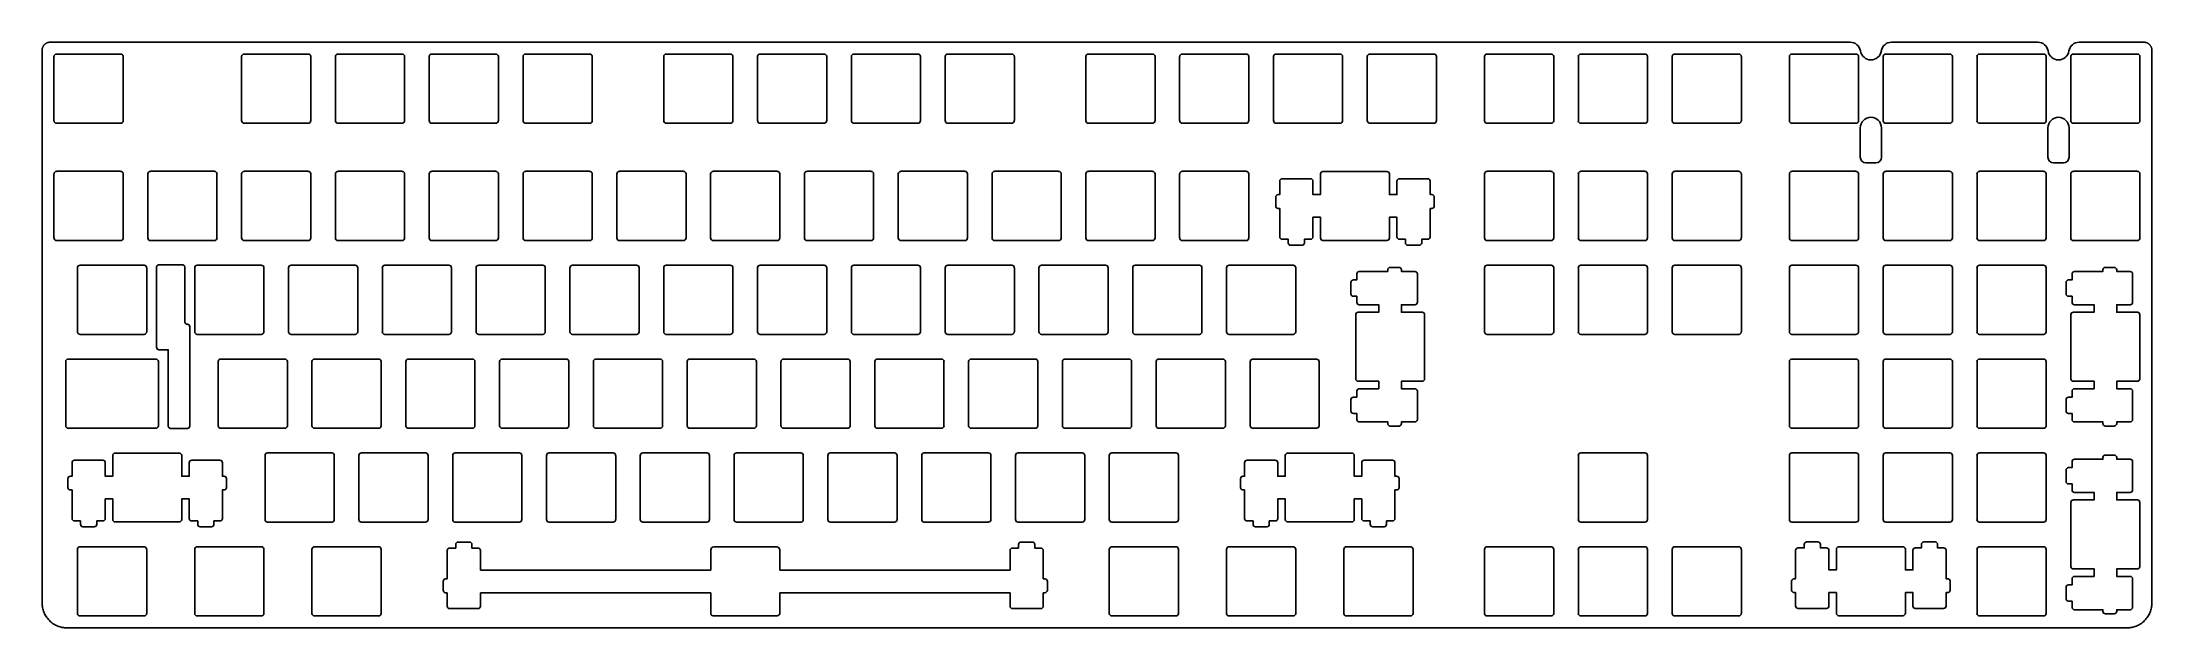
# Model space of a CAD drawing. Header units: millimetres. Extents: x 4 to 433, y 4 to 123.
import ezdxf

# ---------------------------------------------------------------- set-up
doc = ezdxf.new("R2010")
doc.units = ezdxf.units.MM
doc.layers.add('默认', color=7, linetype='Continuous', true_color=0x000000)

msp = doc.modelspace()

# ---------------------------------------------------------------- linework, layer by layer
at = {"layer": '默认', "color": 96, "true_color": 0x007f00}
for p, q in [((4.34, 9, 4.1), (4.34, 121.26, 4.1)), ((5.94, 122.86, 4.1), (371.52, 122.86, 4.1)), ((20.27, 120.46, 4.1), (7.27, 120.46, 4.1)), ((58.37, 120.46, 4.1), (45.37, 120.46, 4.1)), ((77.42, 120.46, 4.1), (64.42, 120.46, 4.1)), ((96.47, 120.46, 4.1), (83.47, 120.46, 4.1)), ((115.52, 120.46, 4.1), (102.52, 120.46, 4.1)), ((144.09, 120.46, 4.1), (131.09, 120.46, 4.1)), ((163.14, 120.46, 4.1), (150.14, 120.46, 4.1)), ((182.19, 120.46, 4.1), (169.19, 120.46, 4.1)), ((201.24, 120.46, 4.1), (188.24, 120.46, 4.1)), ((229.82, 120.46, 4.1), (216.82, 120.46, 4.1)), ((248.87, 120.46, 4.1), (235.87, 120.46, 4.1)), ((267.92, 120.46, 4.1), (254.92, 120.46, 4.1)), ((286.97, 120.46, 4.1), (273.97, 120.46, 4.1)), ((310.78, 120.46, 4.1), (297.78, 120.46, 4.1)), ((329.83, 120.46, 4.1), (316.83, 120.46, 4.1)), ((348.88, 120.46, 4.1), (335.88, 120.46, 4.1)), ((372.69, 120.46, 4.1), (359.69, 120.46, 4.1)), ((391.74, 120.46, 4.1), (378.74, 120.46, 4.1)), ((379.91, 122.86, 4.1), (409.62, 122.86, 4.1)), ((410.79, 120.46, 4.1), (397.79, 120.46, 4.1)), ((429.84, 120.46, 4.1), (416.84, 120.46, 4.1)), ((418.01, 122.86, 4.1), (431.17, 122.86, 4.1)), ((432.77, 121.26, 4.1), (432.77, 9, 4.1)), ((6.74, 119.93, 4.1), (6.74, 106.93, 4.1)), ((20.79, 106.93, 4.1), (20.79, 119.93, 4.1)), ((44.84, 119.93, 4.1), (44.84, 106.94, 4.1)), ((58.89, 106.94, 4.1), (58.89, 119.93, 4.1)), ((63.89, 119.93, 4.1), (63.89, 106.94, 4.1)), ((77.94, 106.94, 4.1), (77.94, 119.93, 4.1)), ((82.94, 119.93, 4.1), (82.94, 106.94, 4.1)), ((96.99, 106.94, 4.1), (96.99, 119.93, 4.1)), ((101.99, 119.93, 4.1), (101.99, 106.94, 4.1)), ((116.04, 106.94, 4.1), (116.04, 119.93, 4.1)), ((130.57, 119.93, 4.1), (130.57, 106.94, 4.1)), ((144.62, 106.94, 4.1), (144.62, 119.93, 4.1)), ((149.62, 119.93, 4.1), (149.62, 106.94, 4.1)), ((163.67, 106.94, 4.1), (163.67, 119.93, 4.1)), ((168.67, 119.93, 4.1), (168.67, 106.94, 4.1)), ((182.72, 106.94, 4.1), (182.72, 119.93, 4.1)), ((187.72, 119.93, 4.1), (187.72, 106.94, 4.1)), ((201.77, 106.94, 4.1), (201.77, 119.93, 4.1)), ((216.29, 119.93, 4.1), (216.29, 106.94, 4.1)), ((230.34, 106.94, 4.1), (230.34, 119.93, 4.1)), ((235.34, 119.93, 4.1), (235.34, 106.94, 4.1)), ((249.39, 106.94, 4.1), (249.39, 119.93, 4.1)), ((254.39, 119.93, 4.1), (254.39, 106.94, 4.1)), ((268.44, 106.94, 4.1), (268.44, 119.93, 4.1)), ((273.44, 119.93, 4.1), (273.44, 106.94, 4.1)), ((287.49, 106.94, 4.1), (287.49, 119.93, 4.1)), ((297.26, 119.93, 4.1), (297.26, 106.93, 4.1)), ((311.31, 106.93, 4.1), (311.31, 119.93, 4.1)), ((316.31, 119.93, 4.1), (316.31, 106.93, 4.1)), ((330.36, 106.93, 4.1), (330.36, 119.93, 4.1)), ((335.36, 119.93, 4.1), (335.36, 106.93, 4.1)), ((349.41, 106.93, 4.1), (349.41, 119.93, 4.1)), ((359.17, 119.93, 4.1), (359.17, 106.93, 4.1)), ((373.22, 106.93, 4.1), (373.22, 119.93, 4.1)), ((378.22, 119.93, 4.1), (378.22, 106.93, 4.1)), ((392.27, 106.93, 4.1), (392.27, 119.93, 4.1)), ((397.27, 119.93, 4.1), (397.27, 106.93, 4.1)), ((411.32, 106.93, 4.1), (411.32, 119.93, 4.1)), ((416.32, 119.93, 4.1), (416.32, 106.93, 4.1)), ((430.37, 106.93, 4.1), (430.37, 119.93, 4.1)), ((7.27, 106.41, 4.1), (20.27, 106.41, 4.1)), ((45.37, 106.41, 4.1), (58.37, 106.41, 4.1)), ((64.42, 106.41, 4.1), (77.42, 106.41, 4.1)), ((83.47, 106.41, 4.1), (96.47, 106.41, 4.1)), ((102.52, 106.41, 4.1), (115.52, 106.41, 4.1)), ((131.09, 106.41, 4.1), (144.09, 106.41, 4.1)), ((150.14, 106.41, 4.1), (163.14, 106.41, 4.1)), ((169.19, 106.41, 4.1), (182.19, 106.41, 4.1)), ((188.24, 106.41, 4.1), (201.24, 106.41, 4.1)), ((216.82, 106.41, 4.1), (229.82, 106.41, 4.1)), ((235.87, 106.41, 4.1), (248.87, 106.41, 4.1)), ((254.92, 106.41, 4.1), (267.92, 106.41, 4.1)), ((273.97, 106.41, 4.1), (286.97, 106.41, 4.1)), ((297.78, 106.41, 4.1), (310.78, 106.41, 4.1)), ((316.83, 106.41, 4.1), (329.83, 106.41, 4.1)), ((335.88, 106.41, 4.1), (348.88, 106.41, 4.1)), ((359.69, 106.41, 4.1), (372.69, 106.41, 4.1)), ((378.74, 106.41, 4.1), (391.74, 106.41, 4.1)), ((397.79, 106.41, 4.1), (410.79, 106.41, 4.1)), ((416.84, 106.41, 4.1), (429.84, 106.41, 4.1)), ((6.74, 96.12, 4.1), (6.74, 83.12, 4.1)), ((20.27, 96.65, 4.1), (7.27, 96.65, 4.1)), ((20.79, 83.12, 4.1), (20.79, 96.12, 4.1)), ((25.79, 96.12, 4.1), (25.79, 83.12, 4.1)), ((39.32, 96.65, 4.1), (26.32, 96.65, 4.1)), ((39.84, 83.12, 4.1), (39.84, 96.12, 4.1)), ((44.84, 96.12, 4.1), (44.84, 83.12, 4.1)), ((58.37, 96.65, 4.1), (45.37, 96.65, 4.1)), ((58.89, 83.12, 4.1), (58.89, 96.12, 4.1)), ((63.89, 96.12, 4.1), (63.89, 83.12, 4.1)), ((77.42, 96.65, 4.1), (64.42, 96.65, 4.1)), ((77.94, 83.12, 4.1), (77.94, 96.12, 4.1)), ((82.94, 96.12, 4.1), (82.94, 83.12, 4.1)), ((96.47, 96.65, 4.1), (83.47, 96.65, 4.1)), ((96.99, 83.12, 4.1), (96.99, 96.12, 4.1)), ((101.99, 96.12, 4.1), (101.99, 83.12, 4.1)), ((115.52, 96.65, 4.1), (102.52, 96.65, 4.1)), ((116.04, 83.12, 4.1), (116.04, 96.12, 4.1)), ((121.04, 96.12, 4.1), (121.04, 83.12, 4.1)), ((134.57, 96.65, 4.1), (121.57, 96.65, 4.1)), ((135.09, 83.12, 4.1), (135.09, 96.12, 4.1)), ((140.09, 96.12, 4.1), (140.09, 83.12, 4.1)), ((153.62, 96.65, 4.1), (140.62, 96.65, 4.1)), ((154.14, 83.12, 4.1), (154.14, 96.12, 4.1)), ((159.14, 96.12, 4.1), (159.14, 83.12, 4.1)), ((172.67, 96.65, 4.1), (159.67, 96.65, 4.1)), ((173.19, 83.12, 4.1), (173.19, 96.12, 4.1)), ((178.19, 96.12, 4.1), (178.19, 83.12, 4.1)), ((191.72, 96.65, 4.1), (178.72, 96.65, 4.1)), ((192.24, 83.12, 4.1), (192.24, 96.12, 4.1)), ((197.24, 96.12, 4.1), (197.24, 83.12, 4.1)), ((210.77, 96.65, 4.1), (197.77, 96.65, 4.1)), ((211.29, 83.12, 4.1), (211.29, 96.12, 4.1)), ((216.29, 96.12, 4.1), (216.29, 83.12, 4.1)), ((229.82, 96.65, 4.1), (216.82, 96.65, 4.1)), ((230.34, 83.12, 4.1), (230.34, 96.12, 4.1)), ((235.34, 96.12, 4.1), (235.34, 83.12, 4.1)), ((248.87, 96.65, 4.1), (235.87, 96.65, 4.1)), ((249.39, 83.12, 4.1), (249.39, 96.12, 4.1)), ((297.26, 96.12, 4.1), (297.26, 83.12, 4.1)), ((310.78, 96.65, 4.1), (297.78, 96.65, 4.1)), ((311.31, 83.12, 4.1), (311.31, 96.12, 4.1)), ((316.31, 96.12, 4.1), (316.31, 83.12, 4.1)), ((329.83, 96.65, 4.1), (316.83, 96.65, 4.1)), ((330.36, 83.12, 4.1), (330.36, 96.12, 4.1)), ((335.36, 96.12, 4.1), (335.36, 83.12, 4.1)), ((348.88, 96.65, 4.1), (335.88, 96.65, 4.1)), ((349.41, 83.12, 4.1), (349.41, 96.12, 4.1)), ((359.17, 96.12, 4.1), (359.17, 83.12, 4.1)), ((372.69, 96.65, 4.1), (359.69, 96.65, 4.1)), ((373.22, 83.12, 4.1), (373.22, 96.12, 4.1)), ((374.72, 98.35, 4.1), (376.72, 98.35, 4.1)), ((378.22, 96.12, 4.1), (378.22, 83.12, 4.1)), ((391.74, 96.65, 4.1), (378.74, 96.65, 4.1)), ((392.27, 83.12, 4.1), (392.27, 96.12, 4.1)), ((397.27, 96.12, 4.1), (397.27, 83.12, 4.1)), ((410.79, 96.65, 4.1), (397.79, 96.65, 4.1)), ((411.32, 83.12, 4.1), (411.32, 96.12, 4.1)), ((412.82, 98.35, 4.1), (414.82, 98.35, 4.1)), ((416.32, 96.12, 4.1), (416.32, 83.12, 4.1)), ((429.84, 96.65, 4.1), (416.84, 96.65, 4.1)), ((430.37, 83.12, 4.1), (430.37, 96.12, 4.1)), ((7.27, 82.6, 4.1), (20.27, 82.6, 4.1)), ((26.32, 82.6, 4.1), (39.32, 82.6, 4.1)), ((45.37, 82.6, 4.1), (58.37, 82.6, 4.1)), ((64.42, 82.6, 4.1), (77.42, 82.6, 4.1)), ((83.47, 82.6, 4.1), (96.47, 82.6, 4.1)), ((102.52, 82.6, 4.1), (115.52, 82.6, 4.1)), ((121.57, 82.6, 4.1), (134.57, 82.6, 4.1)), ((140.62, 82.6, 4.1), (153.62, 82.6, 4.1)), ((159.67, 82.6, 4.1), (172.67, 82.6, 4.1)), ((178.72, 82.6, 4.1), (191.72, 82.6, 4.1)), ((197.77, 82.6, 4.1), (210.77, 82.6, 4.1)), ((216.82, 82.6, 4.1), (229.82, 82.6, 4.1)), ((235.87, 82.6, 4.1), (248.87, 82.6, 4.1)), ((297.78, 82.6, 4.1), (310.78, 82.6, 4.1)), ((316.83, 82.6, 4.1), (329.83, 82.6, 4.1)), ((335.88, 82.6, 4.1), (348.88, 82.6, 4.1)), ((359.69, 82.6, 4.1), (372.69, 82.6, 4.1)), ((378.74, 82.6, 4.1), (391.74, 82.6, 4.1)), ((397.79, 82.6, 4.1), (410.79, 82.6, 4.1)), ((416.84, 82.6, 4.1), (429.84, 82.6, 4.1)), ((25.03, 77.6, 4.1), (12.03, 77.6, 4.1)), ((27.56, 77.17, 4.1), (27.56, 60.93, 4.1)), ((33.32, 66.11, 4.1), (33.32, 77.17, 4.1)), ((48.84, 77.6, 4.1), (35.84, 77.6, 4.1)), ((67.89, 77.6, 4.1), (54.89, 77.6, 4.1)), ((86.94, 77.6, 4.1), (73.94, 77.6, 4.1)), ((105.99, 77.6, 4.1), (92.99, 77.6, 4.1)), ((125.04, 77.6, 4.1), (112.04, 77.6, 4.1)), ((144.09, 77.6, 4.1), (131.09, 77.6, 4.1)), ((163.14, 77.6, 4.1), (150.14, 77.6, 4.1)), ((182.19, 77.6, 4.1), (169.19, 77.6, 4.1)), ((201.24, 77.6, 4.1), (188.24, 77.6, 4.1)), ((220.29, 77.6, 4.1), (207.29, 77.6, 4.1)), ((239.34, 77.6, 4.1), (226.34, 77.6, 4.1)), ((258.39, 77.6, 4.1), (245.39, 77.6, 4.1)), ((310.78, 77.6, 4.1), (297.78, 77.6, 4.1)), ((329.83, 77.6, 4.1), (316.83, 77.6, 4.1)), ((348.88, 77.6, 4.1), (335.88, 77.6, 4.1)), ((372.69, 77.6, 4.1), (359.69, 77.6, 4.1)), ((391.74, 77.6, 4.1), (378.74, 77.6, 4.1)), ((410.79, 77.6, 4.1), (397.79, 77.6, 4.1)), ((11.51, 77.07, 4.1), (11.51, 64.07, 4.1)), ((25.56, 64.07, 4.1), (25.56, 77.07, 4.1)), ((35.32, 77.07, 4.1), (35.32, 64.07, 4.1)), ((49.37, 64.07, 4.1), (49.37, 77.07, 4.1)), ((54.37, 77.07, 4.1), (54.37, 64.07, 4.1)), ((68.42, 64.07, 4.1), (68.42, 77.07, 4.1)), ((73.42, 77.07, 4.1), (73.42, 64.07, 4.1)), ((87.47, 64.07, 4.1), (87.47, 77.07, 4.1)), ((92.47, 77.07, 4.1), (92.47, 64.07, 4.1)), ((106.52, 64.07, 4.1), (106.52, 77.07, 4.1)), ((111.52, 77.07, 4.1), (111.52, 64.07, 4.1)), ((125.57, 64.07, 4.1), (125.57, 77.07, 4.1)), ((130.57, 77.07, 4.1), (130.57, 64.07, 4.1)), ((144.62, 64.07, 4.1), (144.62, 77.07, 4.1)), ((149.62, 77.07, 4.1), (149.62, 64.07, 4.1)), ((163.67, 64.07, 4.1), (163.67, 77.07, 4.1)), ((168.67, 77.07, 4.1), (168.67, 64.07, 4.1)), ((182.72, 64.07, 4.1), (182.72, 77.07, 4.1)), ((187.72, 77.07, 4.1), (187.72, 64.07, 4.1)), ((201.77, 64.07, 4.1), (201.77, 77.07, 4.1)), ((206.77, 77.07, 4.1), (206.77, 64.07, 4.1)), ((220.82, 64.07, 4.1), (220.82, 77.07, 4.1)), ((225.82, 77.07, 4.1), (225.82, 64.07, 4.1)), ((239.87, 64.07, 4.1), (239.87, 77.07, 4.1)), ((244.87, 77.07, 4.1), (244.87, 64.07, 4.1)), ((258.92, 64.07, 4.1), (258.92, 77.07, 4.1)), ((297.26, 77.07, 4.1), (297.26, 64.07, 4.1)), ((311.31, 64.07, 4.1), (311.31, 77.07, 4.1)), ((316.31, 77.07, 4.1), (316.31, 64.07, 4.1)), ((330.36, 64.07, 4.1), (330.36, 77.07, 4.1)), ((335.36, 77.07, 4.1), (335.36, 64.07, 4.1)), ((349.41, 64.07, 4.1), (349.41, 77.07, 4.1)), ((359.17, 77.07, 4.1), (359.17, 64.07, 4.1)), ((373.22, 64.07, 4.1), (373.22, 77.07, 4.1)), ((378.22, 77.07, 4.1), (378.22, 64.07, 4.1)), ((392.27, 64.07, 4.1), (392.27, 77.07, 4.1)), ((397.27, 77.07, 4.1), (397.27, 64.07, 4.1)), ((411.32, 64.07, 4.1), (411.32, 77.07, 4.1)), ((34.32, 44.97, 4.1), (34.32, 65.11, 4.1)), ((12.03, 63.55, 4.1), (25.03, 63.55, 4.1)), ((35.84, 63.55, 4.1), (48.84, 63.55, 4.1)), ((54.89, 63.55, 4.1), (67.89, 63.55, 4.1)), ((73.94, 63.55, 4.1), (86.94, 63.55, 4.1)), ((92.99, 63.55, 4.1), (105.99, 63.55, 4.1)), ((112.04, 63.55, 4.1), (125.04, 63.55, 4.1)), ((131.09, 63.55, 4.1), (144.09, 63.55, 4.1)), ((150.14, 63.55, 4.1), (163.14, 63.55, 4.1)), ((169.19, 63.55, 4.1), (182.19, 63.55, 4.1)), ((188.24, 63.55, 4.1), (201.24, 63.55, 4.1)), ((207.29, 63.55, 4.1), (220.29, 63.55, 4.1)), ((226.34, 63.55, 4.1), (239.34, 63.55, 4.1)), ((245.39, 63.55, 4.1), (258.39, 63.55, 4.1)), ((297.78, 63.55, 4.1), (310.78, 63.55, 4.1)), ((316.83, 63.55, 4.1), (329.83, 63.55, 4.1)), ((335.88, 63.55, 4.1), (348.88, 63.55, 4.1)), ((359.69, 63.55, 4.1), (372.69, 63.55, 4.1)), ((378.74, 63.55, 4.1), (391.74, 63.55, 4.1)), ((397.79, 63.55, 4.1), (410.79, 63.55, 4.1)), ((9.12, 58.02, 4.1), (9.12, 45.02, 4.1)), ((27.41, 58.55, 4.1), (9.65, 58.55, 4.1)), ((27.94, 45.02, 4.1), (27.94, 58.02, 4.1)), ((40.08, 58.02, 4.1), (40.08, 45.02, 4.1)), ((53.61, 58.55, 4.1), (40.61, 58.55, 4.1)), ((54.13, 45.02, 4.1), (54.13, 58.02, 4.1)), ((59.13, 58.02, 4.1), (59.13, 45.02, 4.1)), ((72.66, 58.55, 4.1), (59.66, 58.55, 4.1)), ((73.18, 45.02, 4.1), (73.18, 58.02, 4.1)), ((78.18, 58.02, 4.1), (78.18, 45.02, 4.1)), ((91.71, 58.55, 4.1), (78.71, 58.55, 4.1)), ((92.23, 45.02, 4.1), (92.23, 58.02, 4.1)), ((97.23, 58.02, 4.1), (97.23, 45.02, 4.1)), ((110.76, 58.55, 4.1), (97.76, 58.55, 4.1)), ((111.28, 45.02, 4.1), (111.28, 58.02, 4.1)), ((116.28, 58.02, 4.1), (116.28, 45.02, 4.1)), ((129.81, 58.55, 4.1), (116.81, 58.55, 4.1)), ((130.33, 45.02, 4.1), (130.33, 58.02, 4.1)), ((135.33, 58.02, 4.1), (135.33, 45.02, 4.1)), ((148.86, 58.55, 4.1), (135.86, 58.55, 4.1)), ((149.38, 45.02, 4.1), (149.38, 58.02, 4.1)), ((154.38, 58.02, 4.1), (154.38, 45.02, 4.1)), ((167.91, 58.55, 4.1), (154.91, 58.55, 4.1)), ((168.43, 45.02, 4.1), (168.43, 58.02, 4.1)), ((173.43, 58.02, 4.1), (173.43, 45.02, 4.1)), ((186.96, 58.55, 4.1), (173.96, 58.55, 4.1)), ((187.48, 45.02, 4.1), (187.48, 58.02, 4.1)), ((192.48, 58.02, 4.1), (192.48, 45.02, 4.1)), ((206.01, 58.55, 4.1), (193.01, 58.55, 4.1)), ((206.53, 45.02, 4.1), (206.53, 58.02, 4.1)), ((211.53, 58.02, 4.1), (211.53, 45.02, 4.1)), ((225.06, 58.55, 4.1), (212.06, 58.55, 4.1)), ((225.58, 45.02, 4.1), (225.58, 58.02, 4.1)), ((230.58, 58.02, 4.1), (230.58, 45.02, 4.1)), ((244.11, 58.55, 4.1), (231.11, 58.55, 4.1)), ((244.63, 45.02, 4.1), (244.63, 58.02, 4.1)), ((249.66, 58.02, 4.1), (249.66, 45.02, 4.1)), ((263.16, 58.52, 4.1), (250.16, 58.52, 4.1)), ((263.66, 45.02, 4.1), (263.66, 58.02, 4.1)), ((359.17, 58.02, 4.1), (359.17, 45.02, 4.1)), ((372.69, 58.55, 4.1), (359.69, 58.55, 4.1)), ((373.22, 45.02, 4.1), (373.22, 58.02, 4.1)), ((378.22, 58.02, 4.1), (378.22, 45.02, 4.1)), ((391.74, 58.55, 4.1), (378.74, 58.55, 4.1)), ((392.27, 45.02, 4.1), (392.27, 58.02, 4.1)), ((397.27, 58.02, 4.1), (397.27, 45.02, 4.1)), ((410.79, 58.55, 4.1), (397.79, 58.55, 4.1)), ((411.32, 45.02, 4.1), (411.32, 58.02, 4.1)), ((9.65, 44.5, 4.1), (27.41, 44.5, 4.1)), ((30.44, 44.47, 4.1), (33.82, 44.47, 4.1)), ((40.61, 44.5, 4.1), (53.61, 44.5, 4.1)), ((59.66, 44.5, 4.1), (72.66, 44.5, 4.1)), ((78.71, 44.5, 4.1), (91.71, 44.5, 4.1)), ((97.76, 44.5, 4.1), (110.76, 44.5, 4.1)), ((116.81, 44.5, 4.1), (129.81, 44.5, 4.1)), ((135.86, 44.5, 4.1), (148.86, 44.5, 4.1)), ((154.91, 44.5, 4.1), (167.91, 44.5, 4.1)), ((173.96, 44.5, 4.1), (186.96, 44.5, 4.1)), ((193.01, 44.5, 4.1), (206.01, 44.5, 4.1)), ((212.06, 44.5, 4.1), (225.06, 44.5, 4.1)), ((231.11, 44.5, 4.1), (244.11, 44.5, 4.1)), ((250.16, 44.52, 4.1), (263.16, 44.52, 4.1)), ((359.69, 44.5, 4.1), (372.69, 44.5, 4.1)), ((378.74, 44.5, 4.1), (391.74, 44.5, 4.1)), ((397.79, 44.5, 4.1), (410.79, 44.5, 4.1)), ((49.61, 38.97, 4.1), (49.61, 25.97, 4.1)), ((63.13, 39.5, 4.1), (50.13, 39.5, 4.1)), ((63.66, 25.97, 4.1), (63.66, 38.97, 4.1)), ((68.66, 38.97, 4.1), (68.66, 25.97, 4.1)), ((82.18, 39.5, 4.1), (69.18, 39.5, 4.1)), ((82.71, 25.97, 4.1), (82.71, 38.97, 4.1)), ((87.71, 38.97, 4.1), (87.71, 25.97, 4.1)), ((101.23, 39.5, 4.1), (88.23, 39.5, 4.1)), ((101.76, 25.97, 4.1), (101.76, 38.97, 4.1)), ((106.76, 38.97, 4.1), (106.76, 25.97, 4.1)), ((120.28, 39.5, 4.1), (107.28, 39.5, 4.1)), ((120.81, 25.97, 4.1), (120.81, 38.97, 4.1)), ((125.81, 38.97, 4.1), (125.81, 25.97, 4.1)), ((139.33, 39.5, 4.1), (126.33, 39.5, 4.1)), ((139.86, 25.97, 4.1), (139.86, 38.97, 4.1)), ((144.86, 38.97, 4.1), (144.86, 25.97, 4.1)), ((158.38, 39.5, 4.1), (145.38, 39.5, 4.1)), ((158.91, 25.97, 4.1), (158.91, 38.97, 4.1)), ((163.91, 38.97, 4.1), (163.91, 25.97, 4.1)), ((177.43, 39.5, 4.1), (164.43, 39.5, 4.1)), ((177.96, 25.97, 4.1), (177.96, 38.97, 4.1)), ((182.96, 38.97, 4.1), (182.96, 25.97, 4.1)), ((196.48, 39.5, 4.1), (183.48, 39.5, 4.1)), ((197.01, 25.97, 4.1), (197.01, 38.97, 4.1)), ((202.01, 38.97, 4.1), (202.01, 25.97, 4.1)), ((215.53, 39.5, 4.1), (202.53, 39.5, 4.1)), ((216.06, 25.97, 4.1), (216.06, 38.97, 4.1)), ((221.06, 38.97, 4.1), (221.06, 25.97, 4.1)), ((234.58, 39.5, 4.1), (221.58, 39.5, 4.1)), ((235.11, 25.97, 4.1), (235.11, 38.97, 4.1)), ((316.31, 38.97, 4.1), (316.31, 25.97, 4.1)), ((329.83, 39.5, 4.1), (316.83, 39.5, 4.1)), ((330.36, 25.97, 4.1), (330.36, 38.97, 4.1)), ((359.17, 38.97, 4.1), (359.17, 25.97, 4.1)), ((372.69, 39.5, 4.1), (359.69, 39.5, 4.1)), ((373.22, 25.97, 4.1), (373.22, 38.97, 4.1)), ((378.22, 38.97, 4.1), (378.22, 25.97, 4.1)), ((391.74, 39.5, 4.1), (378.74, 39.5, 4.1)), ((392.27, 25.97, 4.1), (392.27, 38.97, 4.1)), ((397.27, 38.97, 4.1), (397.27, 25.97, 4.1)), ((410.79, 39.5, 4.1), (397.79, 39.5, 4.1)), ((411.32, 25.97, 4.1), (411.32, 38.97, 4.1)), ((50.13, 25.45, 4.1), (63.13, 25.45, 4.1)), ((69.18, 25.45, 4.1), (82.18, 25.45, 4.1)), ((88.23, 25.45, 4.1), (101.23, 25.45, 4.1)), ((107.28, 25.45, 4.1), (120.28, 25.45, 4.1)), ((126.33, 25.45, 4.1), (139.33, 25.45, 4.1)), ((145.38, 25.45, 4.1), (158.38, 25.45, 4.1)), ((164.43, 25.45, 4.1), (177.43, 25.45, 4.1)), ((183.48, 25.45, 4.1), (196.48, 25.45, 4.1)), ((202.53, 25.45, 4.1), (215.53, 25.45, 4.1)), ((221.58, 25.45, 4.1), (234.58, 25.45, 4.1)), ((316.83, 25.45, 4.1), (329.83, 25.45, 4.1)), ((359.69, 25.45, 4.1), (372.69, 25.45, 4.1)), ((378.74, 25.45, 4.1), (391.74, 25.45, 4.1)), ((397.79, 25.45, 4.1), (410.79, 25.45, 4.1)), ((11.51, 19.92, 4.1), (11.51, 6.92, 4.1)), ((25.03, 20.45, 4.1), (12.03, 20.45, 4.1)), ((25.56, 6.92, 4.1), (25.56, 19.92, 4.1)), ((35.32, 19.92, 4.1), (35.32, 6.92, 4.1)), ((48.84, 20.45, 4.1), (35.84, 20.45, 4.1)), ((49.37, 6.92, 4.1), (49.37, 19.92, 4.1)), ((59.13, 19.92, 4.1), (59.13, 6.92, 4.1)), ((72.66, 20.45, 4.1), (59.66, 20.45, 4.1)), ((73.18, 6.92, 4.1), (73.18, 19.92, 4.1)), ((86.59, 19.69, 4.1), (86.59, 13.92, 4.1)), ((88.32, 20.19, 4.1), (87.09, 20.19, 4.1)), ((88.32, 20.89, 4.1), (88.32, 20.19, 4.1)), ((91.62, 20.19, 4.1), (91.62, 20.89, 4.1)), ((92.84, 20.19, 4.1), (91.62, 20.19, 4.1)), ((93.34, 15.72, 4.1), (93.34, 19.69, 4.1)), ((140.12, 19.82, 4.1), (140.12, 15.72, 4.1)), ((154.12, 15.72, 4.1), (154.12, 19.82, 4.1)), ((200.89, 19.69, 4.1), (200.89, 15.72, 4.1)), ((202.62, 20.19, 4.1), (201.39, 20.19, 4.1)), ((202.62, 20.89, 4.1), (202.62, 20.19, 4.1)), ((205.92, 20.19, 4.1), (205.92, 20.89, 4.1)), ((207.14, 20.19, 4.1), (205.92, 20.19, 4.1)), ((207.64, 13.92, 4.1), (207.64, 19.69, 4.1)), ((221.06, 19.92, 4.1), (221.06, 6.92, 4.1)), ((234.58, 20.45, 4.1), (221.58, 20.45, 4.1)), ((235.11, 6.92, 4.1), (235.11, 19.92, 4.1)), ((244.87, 19.92, 4.1), (244.87, 6.92, 4.1)), ((258.39, 20.45, 4.1), (245.39, 20.45, 4.1)), ((258.92, 6.92, 4.1), (258.92, 19.92, 4.1)), ((268.68, 19.92, 4.1), (268.68, 6.92, 4.1)), ((282.21, 20.45, 4.1), (269.21, 20.45, 4.1)), ((282.73, 6.92, 4.1), (282.73, 19.92, 4.1)), ((297.26, 19.92, 4.1), (297.26, 6.92, 4.1)), ((310.78, 20.45, 4.1), (297.78, 20.45, 4.1)), ((311.31, 6.92, 4.1), (311.31, 19.92, 4.1)), ((316.31, 19.92, 4.1), (316.31, 6.92, 4.1)), ((329.83, 20.45, 4.1), (316.83, 20.45, 4.1)), ((330.36, 6.92, 4.1), (330.36, 19.92, 4.1)), ((335.36, 19.92, 4.1), (335.36, 6.92, 4.1)), ((348.88, 20.45, 4.1), (335.88, 20.45, 4.1)), ((349.41, 6.92, 4.1), (349.41, 19.92, 4.1)), ((397.27, 19.92, 4.1), (397.27, 6.92, 4.1)), ((410.79, 20.45, 4.1), (397.79, 20.45, 4.1)), ((411.32, 6.92, 4.1), (411.32, 19.92, 4.1)), ((86.59, 13.92, 4.1), (86.27, 13.92, 4.1)), ((140.12, 15.72, 4.1), (93.34, 15.72, 4.1)), ((200.89, 15.72, 4.1), (154.12, 15.72, 4.1)), ((207.97, 13.92, 4.1), (207.64, 13.92, 4.1)), ((86.27, 11.12, 4.1), (86.59, 11.12, 4.1)), ((86.59, 11.12, 4.1), (86.59, 8.39, 4.1)), ((93.34, 8.39, 4.1), (93.34, 11.12, 4.1)), ((93.34, 11.12, 4.1), (140.12, 11.12, 4.1)), ((140.12, 11.12, 4.1), (140.12, 6.92, 4.1)), ((154.12, 6.92, 4.1), (154.12, 11.12, 4.1)), ((154.12, 11.12, 4.1), (200.89, 11.12, 4.1)), ((200.89, 11.12, 4.1), (200.89, 8.39, 4.1)), ((207.64, 8.39, 4.1), (207.64, 11.12, 4.1)), ((207.64, 11.12, 4.1), (207.97, 11.12, 4.1)), ((12.03, 6.4, 4.1), (25.03, 6.4, 4.1)), ((35.84, 6.4, 4.1), (48.84, 6.4, 4.1)), ((59.66, 6.4, 4.1), (72.66, 6.4, 4.1)), ((221.58, 6.4, 4.1), (234.58, 6.4, 4.1)), ((245.39, 6.4, 4.1), (258.39, 6.4, 4.1)), ((269.21, 6.4, 4.1), (282.21, 6.4, 4.1)), ((297.78, 6.4, 4.1), (310.78, 6.4, 4.1)), ((316.83, 6.4, 4.1), (329.83, 6.4, 4.1)), ((335.88, 6.4, 4.1), (348.88, 6.4, 4.1)), ((397.79, 6.4, 4.1), (410.79, 6.4, 4.1))]:
    msp.add_line(p, q, dxfattribs=at)
for points in [[(373.57, 105.48), (373.57, 99.5)], [(377.87, 99.5), (377.87, 105.48)], [(411.67, 105.48), (411.67, 99.5)], [(415.97, 99.5), (415.97, 105.48)], [(255.67, 94.65), (255.67, 91.92), (255.34, 91.92)], [(263.94, 96.12), (263.94, 91.92), (262.42, 91.92), (262.42, 94.65)], [(277.44, 96.62), (264.44, 96.62)], [(279.47, 94.65), (279.47, 91.92), (277.94, 91.92), (277.94, 96.12)], [(286.54, 91.92), (286.22, 91.92), (286.22, 94.65)], [(255.34, 89.12), (255.67, 89.12), (255.67, 83.35)], [(262.42, 83.35), (262.42, 87.32), (263.94, 87.32), (263.94, 83.12)], [(277.94, 83.12), (277.94, 87.32), (279.47, 87.32), (279.47, 83.35)], [(286.22, 83.35), (286.22, 89.12), (286.54, 89.12)], [(256.17, 82.85), (257.39, 82.85), (257.39, 82.15)], [(260.69, 82.15), (260.69, 82.85), (261.92, 82.85)], [(279.97, 82.85), (281.19, 82.85), (281.19, 82.15)], [(284.49, 82.15), (284.49, 82.85), (285.72, 82.85)], [(271.32, 75.82), (271.32, 74.6), (270.62, 74.6)], [(277.59, 76.65), (277.59, 76.32), (271.82, 76.32)], [(283.12, 76.32), (280.39, 76.32), (280.39, 76.65)], [(416.57, 75.82), (416.57, 74.6), (415.87, 74.6)], [(422.84, 76.65), (422.84, 76.32), (417.07, 76.32)], [(428.37, 76.32), (425.64, 76.32), (425.64, 76.65)], [(270.62, 71.3), (271.32, 71.3), (271.32, 70.07)], [(271.82, 69.57), (275.79, 69.57), (275.79, 68.05), (271.59, 68.05)], [(284.59, 68.05), (280.39, 68.05), (280.39, 69.57), (283.12, 69.57)], [(415.87, 71.3), (416.57, 71.3), (416.57, 70.07)], [(417.07, 69.57), (421.04, 69.57), (421.04, 68.05), (416.84, 68.05)], [(429.84, 68.05), (425.64, 68.05), (425.64, 69.57), (428.37, 69.57)], [(285.09, 54.55), (285.09, 67.55)], [(430.34, 54.55), (430.34, 67.55)], [(28.06, 60.43), (29.94, 60.43), (29.94, 44.97)], [(271.32, 52.02), (271.32, 50.8), (270.62, 50.8)], [(271.59, 54.05), (275.79, 54.05), (275.79, 52.52), (271.82, 52.52)], [(283.12, 52.52), (280.39, 52.52), (280.39, 54.05), (284.59, 54.05)], [(416.57, 52.02), (416.57, 50.8), (415.87, 50.8)], [(416.84, 54.05), (421.04, 54.05), (421.04, 52.52), (417.07, 52.52)], [(428.37, 52.52), (425.64, 52.52), (425.64, 54.05), (429.84, 54.05)], [(270.62, 47.5), (271.32, 47.5), (271.32, 46.27)], [(415.87, 47.5), (416.57, 47.5), (416.57, 46.27)], [(271.82, 45.77), (277.59, 45.77), (277.59, 45.45)], [(280.39, 45.45), (280.39, 45.77), (283.12, 45.77)], [(417.07, 45.77), (422.84, 45.77), (422.84, 45.45)], [(425.64, 45.45), (425.64, 45.77), (428.37, 45.77)], [(18.67, 38.97), (18.67, 34.77), (17.15, 34.77), (17.15, 37.5)], [(34.2, 37.5), (34.2, 34.77), (32.67, 34.77), (32.67, 38.97)], [(256.8, 38.97), (256.8, 34.77), (255.27, 34.77), (255.27, 37.5)], [(270.3, 39.47), (257.3, 39.47)], [(272.32, 37.5), (272.32, 34.77), (270.8, 34.77), (270.8, 38.97)], [(10.4, 37.5), (10.4, 34.77), (10.07, 34.77)], [(41.27, 34.77), (40.95, 34.77), (40.95, 37.5)], [(248.52, 37.5), (248.52, 34.77), (248.2, 34.77)], [(279.4, 34.77), (279.07, 34.77), (279.07, 37.5)], [(416.57, 37.72), (416.57, 36.5), (415.87, 36.5)], [(422.84, 38.55), (422.84, 38.22), (417.07, 38.22)], [(428.37, 38.22), (425.64, 38.22), (425.64, 38.55)], [(9.57, 34.27), (9.57, 32.47)], [(10.07, 31.97), (10.4, 31.97), (10.4, 26.2)], [(17.15, 26.2), (17.15, 30.17), (18.67, 30.17), (18.67, 25.97)], [(32.67, 25.97), (32.67, 30.17), (34.2, 30.17), (34.2, 26.2)], [(40.95, 26.2), (40.95, 31.97), (41.27, 31.97)], [(248.2, 31.97), (248.52, 31.97), (248.52, 26.2)], [(255.27, 26.2), (255.27, 30.17), (256.8, 30.17), (256.8, 25.97)], [(270.8, 25.97), (270.8, 30.17), (272.32, 30.17), (272.32, 26.2)], [(279.07, 26.2), (279.07, 31.97), (279.4, 31.97)], [(415.87, 33.2), (416.57, 33.2), (416.57, 31.97)], [(417.07, 31.47), (421.04, 31.47), (421.04, 29.95), (416.84, 29.95)], [(429.84, 29.95), (425.64, 29.95), (425.64, 31.47), (428.37, 31.47)], [(430.34, 16.45), (430.34, 29.45)], [(10.9, 25.7), (12.12, 25.7), (12.12, 25)], [(15.42, 25), (15.42, 25.7), (16.65, 25.7)], [(34.7, 25.7), (35.92, 25.7), (35.92, 25)], [(39.22, 25), (39.22, 25.7), (40.45, 25.7)], [(249.02, 25.7), (250.25, 25.7), (250.25, 25)], [(253.55, 25), (253.55, 25.7), (254.77, 25.7)], [(272.82, 25.7), (274.05, 25.7), (274.05, 25)], [(277.35, 25), (277.35, 25.7), (278.57, 25.7)], [(360.44, 19.72), (360.44, 13.95), (360.12, 13.95)], [(362.17, 20.92), (362.17, 20.22), (360.94, 20.22)], [(366.69, 20.22), (365.47, 20.22), (365.47, 20.92)], [(368.72, 19.95), (368.72, 15.75), (367.19, 15.75), (367.19, 19.72)], [(384.24, 19.72), (384.24, 15.75), (382.72, 15.75), (382.72, 19.95)], [(385.97, 20.92), (385.97, 20.22), (384.74, 20.22)], [(390.49, 20.22), (389.27, 20.22), (389.27, 20.92)], [(391.32, 13.95), (390.99, 13.95), (390.99, 19.72)], [(416.57, 13.92), (416.57, 12.7), (415.87, 12.7)], [(416.84, 15.95), (421.04, 15.95), (421.04, 14.42), (417.07, 14.42)], [(428.37, 14.42), (425.64, 14.42), (425.64, 15.95), (429.84, 15.95)], [(360.12, 11.15), (360.44, 11.15), (360.44, 8.42)], [(367.19, 8.42), (367.19, 11.15), (368.72, 11.15), (368.72, 6.95)], [(382.72, 6.95), (382.72, 11.15), (384.24, 11.15), (384.24, 8.42)], [(390.99, 8.42), (390.99, 11.15), (391.32, 11.15)], [(415.87, 9.4), (416.57, 9.4), (416.57, 8.17)], [(369.22, 6.45), (382.22, 6.45)], [(417.07, 7.67), (422.84, 7.67), (422.84, 7.35)], [(425.64, 7.35), (425.64, 7.67), (428.37, 7.67)], [(427.77, 4), (9.34, 4)]]:
    msp.add_lwpolyline(points, dxfattribs=at)
for centre, radius, start, end in [((7.27, 119.93, 4.1), 0.525, 90, 180), ((20.27, 119.93, 4.1), 0.525, 0, 90), ((45.37, 119.93, 4.1), 0.525, 90, 180), ((58.37, 119.93, 4.1), 0.525, 0, 90), ((64.42, 119.93, 4.1), 0.525, 90, 180), ((77.42, 119.93, 4.1), 0.525, 0, 90), ((83.47, 119.93, 4.1), 0.525, 90, 180), ((96.47, 119.93, 4.1), 0.525, 360, 90), ((102.52, 119.93, 4.1), 0.525, 90, 180), ((115.52, 119.93, 4.1), 0.525, 0, 90), ((131.09, 119.93, 4.1), 0.525, 90, 180), ((144.09, 119.93, 4.1), 0.525, 360, 90), ((150.14, 119.93, 4.1), 0.525, 90, 180), ((163.14, 119.93, 4.1), 0.525, 360, 90), ((169.19, 119.93, 4.1), 0.525, 90, 180), ((182.19, 119.93, 4.1), 0.525, 0, 90), ((188.24, 119.93, 4.1), 0.525, 90, 180), ((201.24, 119.93, 4.1), 0.525, 0, 90), ((216.82, 119.93, 4.1), 0.525, 90, 180), ((229.82, 119.93, 4.1), 0.525, 360, 90), ((235.87, 119.93, 4.1), 0.525, 90, 180), ((248.87, 119.93, 4.1), 0.525, 0, 90), ((254.92, 119.93, 4.1), 0.525, 90, 180), ((267.92, 119.93, 4.1), 0.525, 0, 90), ((273.97, 119.93, 4.1), 0.525, 90, 180), ((286.97, 119.93, 4.1), 0.525, 360, 90), ((297.78, 119.93, 4.1), 0.525, 90, 180), ((310.78, 119.93, 4.1), 0.525, 0, 90), ((316.83, 119.93, 4.1), 0.525, 90, 180), ((329.83, 119.93, 4.1), 0.525, 0, 90), ((335.88, 119.93, 4.1), 0.525, 90, 180), ((348.88, 119.93, 4.1), 0.525, 0, 90), ((359.69, 119.93, 4.1), 0.525, 90, 180), ((372.69, 119.93, 4.1), 0.525, 0, 90), ((375.72, 121.43, 4.1), 2.15, 189.1386, 350.8614), ((378.74, 119.93, 4.1), 0.525, 90, 180), ((391.74, 119.93, 4.1), 0.525, 0, 90), ((397.79, 119.93, 4.1), 0.525, 90, 180), ((410.79, 119.93, 4.1), 0.525, 0, 90), ((413.82, 121.43, 4.1), 2.15, 189.1386, 350.8614), ((416.84, 119.93, 4.1), 0.525, 90, 180), ((429.84, 119.93, 4.1), 0.525, 0, 90), ((375.72, 105.48, 4.1), 2.15, 360, 180), ((413.82, 105.48, 4.1), 2.15, 360, 180), ((7.27, 106.93, 4.1), 0.525, 180, 270), ((20.27, 106.93, 4.1), 0.525, 270, 360), ((45.37, 106.94, 4.1), 0.525, 180, 270), ((58.37, 106.94, 4.1), 0.525, 270, 0), ((64.42, 106.94, 4.1), 0.525, 180, 270), ((77.42, 106.94, 4.1), 0.525, 270, 360), ((83.47, 106.94, 4.1), 0.525, 180, 270), ((96.47, 106.94, 4.1), 0.525, 270, 0), ((102.52, 106.94, 4.1), 0.525, 180, 270), ((115.52, 106.94, 4.1), 0.525, 270, 360), ((131.09, 106.94, 4.1), 0.525, 180, 270), ((144.09, 106.94, 4.1), 0.525, 270, 0), ((150.14, 106.94, 4.1), 0.525, 180, 270), ((163.14, 106.94, 4.1), 0.525, 270, 0), ((169.19, 106.94, 4.1), 0.525, 180, 270), ((182.19, 106.94, 4.1), 0.525, 270, 0), ((188.24, 106.94, 4.1), 0.525, 180, 270), ((201.24, 106.94, 4.1), 0.525, 270, 0), ((216.82, 106.94, 4.1), 0.525, 180, 270), ((229.82, 106.94, 4.1), 0.525, 270, 360), ((235.87, 106.94, 4.1), 0.525, 180, 270), ((248.87, 106.94, 4.1), 0.525, 270, 0), ((254.92, 106.94, 4.1), 0.525, 180, 270), ((267.92, 106.94, 4.1), 0.525, 270, 360), ((273.97, 106.94, 4.1), 0.525, 180, 270), ((286.97, 106.94, 4.1), 0.525, 270, 360), ((297.78, 106.93, 4.1), 0.525, 180, 270), ((310.78, 106.93, 4.1), 0.525, 270, 360), ((316.83, 106.93, 4.1), 0.525, 180, 270), ((329.83, 106.93, 4.1), 0.525, 270, 360), ((335.88, 106.93, 4.1), 0.525, 180, 270), ((348.88, 106.93, 4.1), 0.525, 270, 360), ((359.69, 106.93, 4.1), 0.525, 180, 270), ((372.69, 106.93, 4.1), 0.525, 270, 360), ((378.74, 106.93, 4.1), 0.525, 180, 270), ((391.74, 106.93, 4.1), 0.525, 270, 360), ((397.79, 106.93, 4.1), 0.525, 180, 270), ((410.79, 106.93, 4.1), 0.525, 270, 360), ((416.84, 106.93, 4.1), 0.525, 180, 270), ((429.84, 106.93, 4.1), 0.525, 270, 360), ((374.72, 99.5, 4.1), 1.15, 180, 270), ((376.72, 99.5, 4.1), 1.15, 270, 0), ((412.82, 99.5, 4.1), 1.15, 180, 270), ((414.82, 99.5, 4.1), 1.15, 270, 0), ((7.27, 96.12, 4.1), 0.525, 90, 180), ((20.27, 96.12, 4.1), 0.525, 0, 90), ((26.32, 96.12, 4.1), 0.525, 90, 180), ((39.32, 96.12, 4.1), 0.525, 0, 90), ((45.37, 96.12, 4.1), 0.525, 90, 180), ((58.37, 96.12, 4.1), 0.525, 0, 90), ((64.42, 96.12, 4.1), 0.525, 90, 180), ((77.42, 96.12, 4.1), 0.525, 0, 90), ((83.47, 96.12, 4.1), 0.525, 90, 180), ((96.47, 96.12, 4.1), 0.525, 0, 90), ((102.52, 96.12, 4.1), 0.525, 90, 180), ((115.52, 96.12, 4.1), 0.525, 0, 90), ((121.57, 96.12, 4.1), 0.525, 90, 180), ((134.57, 96.12, 4.1), 0.525, 0, 90), ((140.62, 96.12, 4.1), 0.525, 90, 180), ((153.62, 96.12, 4.1), 0.525, 0, 90), ((159.67, 96.12, 4.1), 0.525, 90, 180), ((172.67, 96.12, 4.1), 0.525, 0, 90), ((178.72, 96.12, 4.1), 0.525, 90, 180), ((191.72, 96.12, 4.1), 0.525, 0, 90), ((197.77, 96.12, 4.1), 0.525, 90, 180), ((210.77, 96.12, 4.1), 0.525, 0, 90), ((216.82, 96.12, 4.1), 0.525, 90, 180), ((229.82, 96.12, 4.1), 0.525, 0, 90), ((235.87, 96.12, 4.1), 0.525, 90, 180), ((248.87, 96.12, 4.1), 0.525, 0, 90), ((256.17, 94.65, 4.1), 0.5, 90, 180), ((261.92, 94.65, 4.1), 0.5, 0, 90), ((264.44, 96.12, 4.1), 0.5, 90, 180), ((277.44, 96.12, 4.1), 0.5, 0, 90), ((279.97, 94.65, 4.1), 0.5, 90, 180), ((285.72, 94.65, 4.1), 0.5, 0, 90), ((297.78, 96.12, 4.1), 0.525, 90, 180), ((310.78, 96.12, 4.1), 0.525, 0, 90), ((316.83, 96.12, 4.1), 0.525, 90, 180), ((329.83, 96.12, 4.1), 0.525, 0, 90), ((335.88, 96.12, 4.1), 0.525, 90, 180), ((348.88, 96.12, 4.1), 0.525, 0, 90), ((359.69, 96.12, 4.1), 0.525, 90, 180), ((372.69, 96.12, 4.1), 0.525, 0, 90), ((378.74, 96.12, 4.1), 0.525, 90, 180), ((391.74, 96.12, 4.1), 0.525, 0, 90), ((397.79, 96.12, 4.1), 0.525, 90, 180), ((410.79, 96.12, 4.1), 0.525, 0, 90), ((416.84, 96.12, 4.1), 0.525, 90, 180), ((429.84, 96.12, 4.1), 0.525, 0, 90), ((255.34, 91.42, 4.1), 0.5, 90, 180), ((286.54, 91.42, 4.1), 0.5, 0, 90), ((255.34, 89.62, 4.1), 0.5, 180, 270), ((286.54, 89.62, 4.1), 0.5, 270, 360), ((7.27, 83.12, 4.1), 0.525, 180, 270), ((20.27, 83.12, 4.1), 0.525, 270, 360), ((26.32, 83.12, 4.1), 0.525, 180, 270), ((39.32, 83.12, 4.1), 0.525, 270, 360), ((45.37, 83.12, 4.1), 0.525, 180, 270), ((58.37, 83.12, 4.1), 0.525, 270, 360), ((64.42, 83.12, 4.1), 0.525, 180, 270), ((77.42, 83.12, 4.1), 0.525, 270, 360), ((83.47, 83.12, 4.1), 0.525, 180, 270), ((96.47, 83.12, 4.1), 0.525, 270, 360), ((102.52, 83.12, 4.1), 0.525, 180, 270), ((115.52, 83.12, 4.1), 0.525, 270, 360), ((121.57, 83.12, 4.1), 0.525, 180, 270), ((134.57, 83.12, 4.1), 0.525, 270, 360), ((140.62, 83.12, 4.1), 0.525, 180, 270), ((153.62, 83.12, 4.1), 0.525, 270, 360), ((159.67, 83.12, 4.1), 0.525, 180, 270), ((172.67, 83.12, 4.1), 0.525, 270, 360), ((178.72, 83.12, 4.1), 0.525, 180, 270), ((191.72, 83.12, 4.1), 0.525, 270, 360), ((197.77, 83.12, 4.1), 0.525, 180, 270), ((210.77, 83.12, 4.1), 0.525, 270, 360), ((216.82, 83.12, 4.1), 0.525, 180, 270), ((229.82, 83.12, 4.1), 0.525, 270, 360), ((235.87, 83.12, 4.1), 0.525, 180, 270), ((248.87, 83.12, 4.1), 0.525, 270, 360), ((256.17, 83.35, 4.1), 0.5, 180, 270), ((257.89, 82.15, 4.1), 0.5, 180, 270), ((260.19, 82.15, 4.1), 0.5, 270, 360), ((261.92, 83.35, 4.1), 0.5, 270, 360), ((264.44, 83.12, 4.1), 0.5, 180, 270), ((277.44, 83.12, 4.1), 0.5, 270, 360), ((279.97, 83.35, 4.1), 0.5, 180, 270), ((281.69, 82.15, 4.1), 0.5, 180, 270), ((283.99, 82.15, 4.1), 0.5, 270, 0), ((285.72, 83.35, 4.1), 0.5, 270, 360), ((297.78, 83.12, 4.1), 0.525, 180, 270), ((310.78, 83.12, 4.1), 0.525, 270, 360), ((316.83, 83.12, 4.1), 0.525, 180, 270), ((329.83, 83.12, 4.1), 0.525, 270, 360), ((335.88, 83.12, 4.1), 0.525, 180, 270), ((348.88, 83.12, 4.1), 0.525, 270, 360), ((359.69, 83.12, 4.1), 0.525, 180, 270), ((372.69, 83.12, 4.1), 0.525, 270, 360), ((378.74, 83.12, 4.1), 0.525, 180, 270), ((391.74, 83.12, 4.1), 0.525, 270, 360), ((397.79, 83.12, 4.1), 0.525, 180, 270), ((410.79, 83.12, 4.1), 0.525, 270, 360), ((416.84, 83.12, 4.1), 0.525, 180, 270), ((429.84, 83.12, 4.1), 0.525, 270, 360), ((12.03, 77.07, 4.1), 0.525, 90, 180), ((25.03, 77.07, 4.1), 0.525, 0, 90), ((35.84, 77.07, 4.1), 0.525, 90, 180), ((48.84, 77.07, 4.1), 0.525, 0, 90), ((54.89, 77.07, 4.1), 0.525, 90, 180), ((67.89, 77.07, 4.1), 0.525, 0, 90), ((73.94, 77.07, 4.1), 0.525, 90, 180), ((86.94, 77.07, 4.1), 0.525, 0, 90), ((92.99, 77.07, 4.1), 0.525, 90, 180), ((105.99, 77.07, 4.1), 0.525, 0, 90), ((112.04, 77.07, 4.1), 0.525, 90, 180), ((125.04, 77.07, 4.1), 0.525, 0, 90), ((131.09, 77.07, 4.1), 0.525, 90, 180), ((144.09, 77.07, 4.1), 0.525, 0, 90), ((150.14, 77.07, 4.1), 0.525, 90, 180), ((163.14, 77.07, 4.1), 0.525, 0, 90), ((169.19, 77.07, 4.1), 0.525, 90, 180), ((182.19, 77.07, 4.1), 0.525, 0, 90), ((188.24, 77.07, 4.1), 0.525, 90, 180), ((201.24, 77.07, 4.1), 0.525, 0, 90), ((207.29, 77.07, 4.1), 0.525, 90, 180), ((220.29, 77.07, 4.1), 0.525, 0, 90), ((226.34, 77.07, 4.1), 0.525, 90, 180), ((239.34, 77.07, 4.1), 0.525, 0, 90), ((245.39, 77.07, 4.1), 0.525, 90, 180), ((258.39, 77.07, 4.1), 0.525, 0, 90), ((278.09, 76.65, 4.1), 0.5, 90, 180), ((279.89, 76.65, 4.1), 0.5, 360, 90), ((297.78, 77.07, 4.1), 0.525, 90, 180), ((310.78, 77.07, 4.1), 0.525, 0, 90), ((316.83, 77.07, 4.1), 0.525, 90, 180), ((329.83, 77.07, 4.1), 0.525, 0, 90), ((335.88, 77.07, 4.1), 0.525, 90, 180), ((348.88, 77.07, 4.1), 0.525, 0, 90), ((359.69, 77.07, 4.1), 0.525, 90, 180), ((372.69, 77.07, 4.1), 0.525, 0, 90), ((378.74, 77.07, 4.1), 0.525, 90, 180), ((391.74, 77.07, 4.1), 0.525, 0, 90), ((397.79, 77.07, 4.1), 0.525, 90, 180), ((410.79, 77.07, 4.1), 0.525, 0, 90), ((423.34, 76.65, 4.1), 0.5, 90, 180), ((425.14, 76.65, 4.1), 0.5, 360, 90), ((270.62, 74.1, 4.1), 0.5, 90, 180), ((271.82, 75.82, 4.1), 0.5, 90, 180), ((283.12, 75.82, 4.1), 0.5, 360, 90), ((415.87, 74.1, 4.1), 0.5, 90, 180), ((417.07, 75.82, 4.1), 0.5, 90, 180), ((428.37, 75.82, 4.1), 0.5, 360, 90), ((270.62, 71.8, 4.1), 0.5, 180, 270), ((271.82, 70.07, 4.1), 0.5, 180, 270), ((283.12, 70.07, 4.1), 0.5, 270, 360), ((415.87, 71.8, 4.1), 0.5, 180, 270), ((417.07, 70.07, 4.1), 0.5, 180, 270), ((428.37, 70.07, 4.1), 0.5, 270, 360), ((33.82, 65.11, 4.1), 0.5, 0, 89.9699), ((271.59, 67.55, 4.1), 0.5, 90, 180), ((284.59, 67.55, 4.1), 0.5, 360, 90), ((416.84, 67.55, 4.1), 0.5, 90, 180), ((429.84, 67.55, 4.1), 0.5, 360, 90), ((12.03, 64.07, 4.1), 0.525, 180, 270), ((25.03, 64.07, 4.1), 0.525, 270, 360), ((28.06, 60.93, 4.1), 0.5, 180, 270), ((35.84, 64.07, 4.1), 0.525, 180, 270), ((48.84, 64.07, 4.1), 0.525, 270, 360), ((54.89, 64.07, 4.1), 0.525, 180, 270), ((67.89, 64.07, 4.1), 0.525, 270, 360), ((73.94, 64.07, 4.1), 0.525, 180, 270), ((86.94, 64.07, 4.1), 0.525, 270, 360), ((92.99, 64.07, 4.1), 0.525, 180, 270), ((105.99, 64.07, 4.1), 0.525, 270, 360), ((112.04, 64.07, 4.1), 0.525, 180, 270), ((125.04, 64.07, 4.1), 0.525, 270, 360), ((131.09, 64.07, 4.1), 0.525, 180, 270), ((144.09, 64.07, 4.1), 0.525, 270, 360), ((150.14, 64.07, 4.1), 0.525, 180, 270), ((163.14, 64.07, 4.1), 0.525, 270, 360), ((169.19, 64.07, 4.1), 0.525, 180, 270), ((182.19, 64.07, 4.1), 0.525, 270, 360), ((188.24, 64.07, 4.1), 0.525, 180, 270), ((201.24, 64.07, 4.1), 0.525, 270, 360), ((207.29, 64.07, 4.1), 0.525, 180, 270), ((220.29, 64.07, 4.1), 0.525, 270, 360), ((226.34, 64.07, 4.1), 0.525, 180, 270), ((239.34, 64.07, 4.1), 0.525, 270, 360), ((245.39, 64.07, 4.1), 0.525, 180, 270), ((258.39, 64.07, 4.1), 0.525, 270, 360), ((297.78, 64.07, 4.1), 0.525, 180, 270), ((310.78, 64.07, 4.1), 0.525, 270, 360), ((316.83, 64.07, 4.1), 0.525, 180, 270), ((329.83, 64.07, 4.1), 0.525, 270, 360), ((335.88, 64.07, 4.1), 0.525, 180, 270), ((348.88, 64.07, 4.1), 0.525, 270, 360), ((359.69, 64.07, 4.1), 0.525, 180, 270), ((372.69, 64.07, 4.1), 0.525, 270, 360), ((378.74, 64.07, 4.1), 0.525, 180, 270), ((391.74, 64.07, 4.1), 0.525, 270, 360), ((397.79, 64.07, 4.1), 0.525, 180, 270), ((410.79, 64.07, 4.1), 0.525, 270, 360), ((9.65, 58.02, 4.1), 0.525, 90, 180), ((27.41, 58.02, 4.1), 0.525, 360, 90), ((40.61, 58.02, 4.1), 0.525, 90, 180), ((53.61, 58.02, 4.1), 0.525, 0, 90), ((59.66, 58.02, 4.1), 0.525, 90, 180), ((72.66, 58.02, 4.1), 0.525, 0, 90), ((78.71, 58.02, 4.1), 0.525, 90, 180), ((91.71, 58.02, 4.1), 0.525, 0, 90), ((97.76, 58.02, 4.1), 0.525, 90, 180), ((110.76, 58.02, 4.1), 0.525, 0, 90), ((116.81, 58.02, 4.1), 0.525, 90, 180), ((129.81, 58.02, 4.1), 0.525, 0, 90), ((135.86, 58.02, 4.1), 0.525, 90, 180), ((148.86, 58.02, 4.1), 0.525, 0, 90), ((154.91, 58.02, 4.1), 0.525, 90, 180), ((167.91, 58.02, 4.1), 0.525, 0, 90), ((173.96, 58.02, 4.1), 0.525, 90, 180), ((186.96, 58.02, 4.1), 0.525, 0, 90), ((193.01, 58.02, 4.1), 0.525, 90, 180), ((206.01, 58.02, 4.1), 0.525, 0, 90), ((212.06, 58.02, 4.1), 0.525, 90, 180), ((225.06, 58.02, 4.1), 0.525, 0, 90), ((231.11, 58.02, 4.1), 0.525, 90, 180), ((244.11, 58.02, 4.1), 0.525, 0, 90), ((250.16, 58.02, 4.1), 0.5, 90, 180), ((263.16, 58.02, 4.1), 0.5, 0, 90), ((359.69, 58.02, 4.1), 0.525, 90, 180), ((372.69, 58.02, 4.1), 0.525, 0, 90), ((378.74, 58.02, 4.1), 0.525, 90, 180), ((391.74, 58.02, 4.1), 0.525, 0, 90), ((397.79, 58.02, 4.1), 0.525, 90, 180), ((410.79, 58.02, 4.1), 0.525, 0, 90), ((271.59, 54.55, 4.1), 0.5, 180, 270), ((271.82, 52.02, 4.1), 0.5, 90, 180), ((283.12, 52.02, 4.1), 0.5, 360, 90), ((284.59, 54.55, 4.1), 0.5, 270, 360), ((416.84, 54.55, 4.1), 0.5, 180, 270), ((417.07, 52.02, 4.1), 0.5, 90, 180), ((428.37, 52.02, 4.1), 0.5, 360, 90), ((429.84, 54.55, 4.1), 0.5, 270, 360), ((270.62, 50.3, 4.1), 0.5, 90, 180), ((270.62, 48, 4.1), 0.5, 180, 270), ((415.87, 50.3, 4.1), 0.5, 90, 180), ((415.87, 48, 4.1), 0.5, 180, 270), ((9.65, 45.02, 4.1), 0.525, 180, 270), ((27.41, 45.02, 4.1), 0.525, 270, 360), ((33.82, 44.97, 4.1), 0.5, 270, 0), ((40.61, 45.02, 4.1), 0.525, 180, 270), ((53.61, 45.02, 4.1), 0.525, 270, 360), ((59.66, 45.02, 4.1), 0.525, 180, 270), ((72.66, 45.02, 4.1), 0.525, 270, 360), ((78.71, 45.02, 4.1), 0.525, 180, 270), ((91.71, 45.02, 4.1), 0.525, 270, 360), ((97.76, 45.02, 4.1), 0.525, 180, 270), ((110.76, 45.02, 4.1), 0.525, 270, 360), ((116.81, 45.02, 4.1), 0.525, 180, 270), ((129.81, 45.02, 4.1), 0.525, 270, 360), ((135.86, 45.02, 4.1), 0.525, 180, 270), ((148.86, 45.02, 4.1), 0.525, 270, 360), ((154.91, 45.02, 4.1), 0.525, 180, 270), ((167.91, 45.02, 4.1), 0.525, 270, 360), ((173.96, 45.02, 4.1), 0.525, 180, 270), ((186.96, 45.02, 4.1), 0.525, 270, 360), ((193.01, 45.02, 4.1), 0.525, 180, 270), ((206.01, 45.02, 4.1), 0.525, 270, 360), ((212.06, 45.02, 4.1), 0.525, 180, 270), ((225.06, 45.02, 4.1), 0.525, 270, 360), ((231.11, 45.02, 4.1), 0.525, 180, 270), ((244.11, 45.02, 4.1), 0.525, 270, 360), ((250.16, 45.02, 4.1), 0.5, 180, 270), ((263.16, 45.02, 4.1), 0.5, 270, 0), ((271.82, 46.27, 4.1), 0.5, 180, 270), ((278.09, 45.45, 4.1), 0.5, 180, 270), ((279.89, 45.45, 4.1), 0.5, 270, 360), ((283.12, 46.27, 4.1), 0.5, 270, 360), ((359.69, 45.02, 4.1), 0.525, 180, 270), ((372.69, 45.02, 4.1), 0.525, 270, 360), ((378.74, 45.02, 4.1), 0.525, 180, 270), ((391.74, 45.02, 4.1), 0.525, 270, 360), ((397.79, 45.02, 4.1), 0.525, 180, 270), ((410.79, 45.02, 4.1), 0.525, 270, 360), ((417.07, 46.27, 4.1), 0.5, 180, 270), ((423.34, 45.45, 4.1), 0.5, 180, 270), ((425.14, 45.45, 4.1), 0.5, 270, 360), ((428.37, 46.27, 4.1), 0.5, 270, 360), ((19.17, 38.97, 4.1), 0.5, 90, 180), ((32.17, 38.97, 4.1), 0.5, 0, 90), ((50.13, 38.97, 4.1), 0.525, 90, 180), ((63.13, 38.97, 4.1), 0.525, 0, 90), ((69.18, 38.97, 4.1), 0.525, 90, 180), ((82.18, 38.97, 4.1), 0.525, 0, 90), ((88.23, 38.97, 4.1), 0.525, 90, 180), ((101.23, 38.97, 4.1), 0.525, 0, 90), ((107.28, 38.97, 4.1), 0.525, 90, 180), ((120.28, 38.97, 4.1), 0.525, 0, 90), ((126.33, 38.97, 4.1), 0.525, 90, 180), ((139.33, 38.97, 4.1), 0.525, 0, 90), ((145.38, 38.97, 4.1), 0.525, 90, 180), ((158.38, 38.97, 4.1), 0.525, 0, 90), ((164.43, 38.97, 4.1), 0.525, 90, 180), ((177.43, 38.97, 4.1), 0.525, 0, 90), ((183.48, 38.97, 4.1), 0.525, 90, 180), ((196.48, 38.97, 4.1), 0.525, 0, 90), ((202.53, 38.97, 4.1), 0.525, 90, 180), ((215.53, 38.97, 4.1), 0.525, 0, 90), ((221.58, 38.97, 4.1), 0.525, 90, 180), ((234.58, 38.97, 4.1), 0.525, 0, 90), ((257.3, 38.97, 4.1), 0.5, 90, 180), ((270.3, 38.97, 4.1), 0.5, 0, 90), ((316.83, 38.97, 4.1), 0.525, 90, 180), ((329.83, 38.97, 4.1), 0.525, 0, 90), ((359.69, 38.97, 4.1), 0.525, 90, 180), ((372.69, 38.97, 4.1), 0.525, 0, 90), ((378.74, 38.97, 4.1), 0.525, 90, 180), ((391.74, 38.97, 4.1), 0.525, 0, 90), ((397.79, 38.97, 4.1), 0.525, 90, 180), ((410.79, 38.97, 4.1), 0.525, 0, 90), ((423.34, 38.55, 4.1), 0.5, 90, 180), ((425.14, 38.55, 4.1), 0.5, 360, 90), ((10.07, 34.27, 4.1), 0.5, 90, 180), ((10.9, 37.5, 4.1), 0.5, 90, 180), ((16.65, 37.5, 4.1), 0.5, 0, 90), ((34.7, 37.5, 4.1), 0.5, 90, 180), ((40.45, 37.5, 4.1), 0.5, 0, 90), ((41.27, 34.27, 4.1), 0.5, 0, 90), ((248.2, 34.27, 4.1), 0.5, 90, 180), ((249.02, 37.5, 4.1), 0.5, 90, 180), ((254.77, 37.5, 4.1), 0.5, 0, 90), ((272.82, 37.5, 4.1), 0.5, 90, 180), ((278.57, 37.5, 4.1), 0.5, 0, 90), ((279.4, 34.27, 4.1), 0.5, 0, 90), ((415.87, 36, 4.1), 0.5, 90, 180), ((417.07, 37.72, 4.1), 0.5, 90, 180), ((428.37, 37.72, 4.1), 0.5, 360, 90), ((10.07, 32.47, 4.1), 0.5, 180, 270), ((41.27, 32.47, 4.1), 0.5, 270, 360), ((248.2, 32.47, 4.1), 0.5, 180, 270), ((279.4, 32.47, 4.1), 0.5, 270, 360), ((415.87, 33.7, 4.1), 0.5, 180, 270), ((417.07, 31.97, 4.1), 0.5, 180, 270), ((428.37, 31.97, 4.1), 0.5, 270, 360), ((10.9, 26.2, 4.1), 0.5, 180, 270), ((16.65, 26.2, 4.1), 0.5, 270, 360), ((19.17, 25.97, 4.1), 0.5, 180, 270), ((32.17, 25.97, 4.1), 0.5, 270, 0), ((34.7, 26.2, 4.1), 0.5, 180, 270), ((40.45, 26.2, 4.1), 0.5, 270, 0), ((50.13, 25.97, 4.1), 0.525, 180, 270), ((63.13, 25.97, 4.1), 0.525, 270, 360), ((69.18, 25.97, 4.1), 0.525, 180, 270), ((82.18, 25.97, 4.1), 0.525, 270, 360), ((88.23, 25.97, 4.1), 0.525, 180, 270), ((101.23, 25.97, 4.1), 0.525, 270, 360), ((107.28, 25.97, 4.1), 0.525, 180, 270), ((120.28, 25.97, 4.1), 0.525, 270, 360), ((126.33, 25.97, 4.1), 0.525, 180, 270), ((139.33, 25.97, 4.1), 0.525, 270, 360), ((145.38, 25.97, 4.1), 0.525, 180, 270), ((158.38, 25.97, 4.1), 0.525, 270, 360), ((164.43, 25.97, 4.1), 0.525, 180, 270), ((177.43, 25.97, 4.1), 0.525, 270, 360), ((183.48, 25.97, 4.1), 0.525, 180, 270), ((196.48, 25.97, 4.1), 0.525, 270, 360), ((202.53, 25.97, 4.1), 0.525, 180, 270), ((215.53, 25.97, 4.1), 0.525, 270, 360), ((221.58, 25.97, 4.1), 0.525, 180, 270), ((234.58, 25.97, 4.1), 0.525, 270, 360), ((249.02, 26.2, 4.1), 0.5, 180, 270), ((254.77, 26.2, 4.1), 0.5, 270, 360), ((257.3, 25.97, 4.1), 0.5, 180, 270), ((270.3, 25.97, 4.1), 0.5, 270, 360), ((272.82, 26.2, 4.1), 0.5, 180, 270), ((278.57, 26.2, 4.1), 0.5, 270, 360), ((316.83, 25.97, 4.1), 0.525, 180, 270), ((329.83, 25.97, 4.1), 0.525, 270, 360), ((359.69, 25.97, 4.1), 0.525, 180, 270), ((372.69, 25.97, 4.1), 0.525, 270, 360), ((378.74, 25.97, 4.1), 0.525, 180, 270), ((391.74, 25.97, 4.1), 0.525, 270, 360), ((397.79, 25.97, 4.1), 0.525, 180, 270), ((410.79, 25.97, 4.1), 0.525, 270, 360), ((416.84, 29.45, 4.1), 0.5, 90, 180), ((429.84, 29.45, 4.1), 0.5, 360, 90), ((12.62, 25, 4.1), 0.5, 180, 270), ((14.92, 25, 4.1), 0.5, 270, 360), ((36.42, 25, 4.1), 0.5, 180, 270), ((38.72, 25, 4.1), 0.5, 270, 360), ((250.75, 25, 4.1), 0.5, 180, 270), ((253.05, 25, 4.1), 0.5, 270, 360), ((274.55, 25, 4.1), 0.5, 180, 270), ((276.85, 25, 4.1), 0.5, 270, 360), ((12.03, 19.92, 4.1), 0.525, 90, 180), ((25.03, 19.92, 4.1), 0.525, 0, 90), ((35.84, 19.92, 4.1), 0.525, 90, 180), ((48.84, 19.92, 4.1), 0.525, 0, 90), ((59.66, 19.92, 4.1), 0.525, 90, 180), ((72.66, 19.92, 4.1), 0.525, 0, 90), ((87.09, 19.69, 4.1), 0.5, 90, 180), ((88.82, 20.89, 4.1), 0.5, 90, 180), ((91.12, 20.89, 4.1), 0.5, 0, 90), ((92.84, 19.69, 4.1), 0.5, 0, 90), ((140.72, 19.82, 4.1), 0.6, 90, 180), ((153.52, 19.82, 4.1), 0.6, 0, 90), ((201.39, 19.69, 4.1), 0.5, 90, 180), ((203.12, 20.89, 4.1), 0.5, 90, 180), ((205.42, 20.89, 4.1), 0.5, 0, 90), ((207.14, 19.69, 4.1), 0.5, 0, 90), ((221.58, 19.92, 4.1), 0.525, 90, 180), ((234.58, 19.92, 4.1), 0.525, 0, 90), ((245.39, 19.92, 4.1), 0.525, 90, 180), ((258.39, 19.92, 4.1), 0.525, 0, 90), ((269.21, 19.92, 4.1), 0.525, 90, 180), ((282.21, 19.92, 4.1), 0.525, 0, 90), ((297.78, 19.92, 4.1), 0.525, 90, 180), ((310.78, 19.92, 4.1), 0.525, 0, 90), ((316.83, 19.92, 4.1), 0.525, 90, 180), ((329.83, 19.92, 4.1), 0.525, 0, 90), ((335.88, 19.92, 4.1), 0.525, 90, 180), ((348.88, 19.92, 4.1), 0.525, 0, 90), ((360.94, 19.72, 4.1), 0.5, 90, 180), ((362.67, 20.92, 4.1), 0.5, 90, 180), ((364.97, 20.92, 4.1), 0.5, 0, 90), ((366.69, 19.72, 4.1), 0.5, 360, 90), ((369.22, 19.95, 4.1), 0.5, 90, 180), ((382.22, 19.95, 4.1), 0.5, 360, 90), ((384.74, 19.72, 4.1), 0.5, 90, 180), ((386.47, 20.92, 4.1), 0.5, 90, 180), ((388.77, 20.92, 4.1), 0.5, 360, 90), ((390.49, 19.72, 4.1), 0.5, 360, 90), ((397.79, 19.92, 4.1), 0.525, 90, 180), ((410.79, 19.92, 4.1), 0.525, 0, 90), ((86.27, 13.42, 4.1), 0.5, 90, 180), ((207.97, 13.42, 4.1), 0.5, 0, 90), ((360.12, 13.45, 4.1), 0.5, 90, 180), ((391.32, 13.45, 4.1), 0.5, 360, 90), ((416.84, 16.45, 4.1), 0.5, 180, 270), ((417.07, 13.92, 4.1), 0.5, 90, 180), ((428.37, 13.92, 4.1), 0.5, 360, 90), ((429.84, 16.45, 4.1), 0.5, 270, 360), ((86.27, 11.62, 4.1), 0.5, 180, 270), ((207.97, 11.62, 4.1), 0.5, 270, 360), ((360.12, 11.65, 4.1), 0.5, 180, 270), ((391.32, 11.65, 4.1), 0.5, 270, 0), ((415.87, 12.2, 4.1), 0.5, 90, 180), ((415.87, 9.9, 4.1), 0.5, 180, 270), ((12.03, 6.92, 4.1), 0.525, 180, 270), ((25.03, 6.92, 4.1), 0.525, 270, 0), ((35.84, 6.92, 4.1), 0.525, 180, 270), ((48.84, 6.92, 4.1), 0.525, 270, 0), ((59.66, 6.92, 4.1), 0.525, 180, 270), ((72.66, 6.92, 4.1), 0.525, 270, 360), ((87.09, 8.39, 4.1), 0.5, 180, 270), ((92.84, 8.39, 4.1), 0.5, 270, 0), ((140.62, 6.92, 4.1), 0.5, 180, 270), ((153.62, 6.92, 4.1), 0.5, 270, 360), ((201.39, 8.39, 4.1), 0.5, 180, 270), ((207.14, 8.39, 4.1), 0.5, 270, 360), ((221.58, 6.92, 4.1), 0.525, 180, 270), ((234.58, 6.92, 4.1), 0.525, 270, 0), ((245.39, 6.92, 4.1), 0.525, 180, 270), ((258.39, 6.92, 4.1), 0.525, 270, 0), ((269.21, 6.92, 4.1), 0.525, 180, 270), ((282.21, 6.92, 4.1), 0.525, 270, 0), ((297.78, 6.92, 4.1), 0.525, 180, 270), ((310.78, 6.92, 4.1), 0.525, 270, 360), ((316.83, 6.92, 4.1), 0.525, 180, 270), ((329.83, 6.92, 4.1), 0.525, 270, 360), ((335.88, 6.92, 4.1), 0.525, 180, 270), ((348.88, 6.92, 4.1), 0.525, 270, 360), ((360.94, 8.42, 4.1), 0.5, 180, 270), ((366.69, 8.42, 4.1), 0.5, 270, 0), ((369.22, 6.95, 4.1), 0.5, 180, 270), ((382.22, 6.95, 4.1), 0.5, 270, 0), ((384.74, 8.42, 4.1), 0.5, 180, 270), ((390.49, 8.42, 4.1), 0.5, 270, 0), ((397.79, 6.92, 4.1), 0.525, 180, 270), ((410.79, 6.92, 4.1), 0.525, 270, 360), ((417.07, 8.17, 4.1), 0.5, 180, 270), ((423.34, 7.35, 4.1), 0.5, 180, 270), ((425.14, 7.35, 4.1), 0.5, 270, 360), ((428.37, 8.17, 4.1), 0.5, 270, 360)]:
    msp.add_arc(centre, radius, start, end, dxfattribs=at)
at = {"layer": '默认', "color": 96, "true_color": 0x007f00, "extrusion": (0, 0, -1)}
for centre, radius, start, end in [((-371.52, 120.76, -4.1), 2.1, 90, 170.8614), ((-379.91, 120.76, -4.1), 2.1, 9.1386, 90), ((-409.62, 120.76, -4.1), 2.1, 90, 170.8614), ((-418.01, 120.76, -4.1), 2.1, 9.1386, 90), ((-33.82, 66.11, -4.1), 0.5, 270.0301, 0)]:
    msp.add_arc(centre, radius, start, end, dxfattribs=at)
at = {"layer": '默认', "color": 96, "true_color": 0x007f00}
for points, weights in [([(4.34, 121.26, 4.1), (4.34, 122.86, 4.1), (5.94, 122.86, 4.1)], [1, 0.707106781187, 1]), ([(431.17, 122.86, 4.1), (432.77, 122.86, 4.1), (432.77, 121.26, 4.1)], [1, 0.707106781186, 1]), ([(28.06, 77.67, 4.1), (27.56, 77.67, 4.1), (27.56, 77.17, 4.1)], [1, 0.707106781187, 1]), ([(33.32, 77.17, 4.1), (33.32, 77.67, 4.1), (32.82, 77.67, 4.1)], [1, 0.707106781187, 1]), ([(29.94, 44.97, 4.1), (29.94, 44.47, 4.1), (30.44, 44.47, 4.1)], [1, 0.707106781187, 1]), ([(9.34, 4, 4.1), (4.34, 4, 4.1), (4.34, 9, 4.1)], [1, 0.707106781187, 1]), ([(432.77, 9, 4.1), (432.77, 4, 4.1), (427.77, 4, 4.1)], [1, 0.707106781187, 1])]:
    msp.add_rational_spline(points, weights, degree=2, dxfattribs=at)
for points in [[(261.92, 95.15, 4.1), (259.04, 95.15, 4.1), (256.17, 95.15, 4.1)], [(285.72, 95.15, 4.1), (282.84, 95.15, 4.1), (279.97, 95.15, 4.1)], [(254.84, 91.42, 4.1), (254.84, 90.52, 4.1), (254.84, 89.62, 4.1)], [(287.04, 89.62, 4.1), (287.04, 90.52, 4.1), (287.04, 91.42, 4.1)], [(257.89, 81.65, 4.1), (259.04, 81.65, 4.1), (260.19, 81.65, 4.1)], [(264.44, 82.62, 4.1), (270.94, 82.62, 4.1), (277.44, 82.62, 4.1)], [(281.69, 81.65, 4.1), (282.84, 81.65, 4.1), (283.99, 81.65, 4.1)], [(32.82, 77.67, 4.1), (30.44, 77.67, 4.1), (28.06, 77.67, 4.1)], [(279.89, 77.15, 4.1), (278.99, 77.15, 4.1), (278.09, 77.15, 4.1)], [(425.14, 77.15, 4.1), (424.24, 77.15, 4.1), (423.34, 77.15, 4.1)], [(270.12, 74.1, 4.1), (270.12, 72.95, 4.1), (270.12, 71.8, 4.1)], [(283.62, 70.07, 4.1), (283.62, 72.95, 4.1), (283.62, 75.82, 4.1)], [(415.37, 74.1, 4.1), (415.37, 72.95, 4.1), (415.37, 71.8, 4.1)], [(428.87, 70.07, 4.1), (428.87, 72.95, 4.1), (428.87, 75.82, 4.1)], [(271.09, 67.55, 4.1), (271.09, 61.05, 4.1), (271.09, 54.55, 4.1)], [(416.34, 67.55, 4.1), (416.34, 61.05, 4.1), (416.34, 54.55, 4.1)], [(283.62, 46.27, 4.1), (283.62, 49.15, 4.1), (283.62, 52.02, 4.1)], [(428.87, 46.27, 4.1), (428.87, 49.15, 4.1), (428.87, 52.02, 4.1)], [(270.12, 50.3, 4.1), (270.12, 49.15, 4.1), (270.12, 48, 4.1)], [(415.37, 50.3, 4.1), (415.37, 49.15, 4.1), (415.37, 48, 4.1)], [(278.09, 44.95, 4.1), (278.99, 44.95, 4.1), (279.89, 44.95, 4.1)], [(423.34, 44.95, 4.1), (424.24, 44.95, 4.1), (425.14, 44.95, 4.1)], [(32.17, 39.47, 4.1), (25.67, 39.47, 4.1), (19.17, 39.47, 4.1)], [(425.14, 39.05, 4.1), (424.24, 39.05, 4.1), (423.34, 39.05, 4.1)], [(16.65, 38, 4.1), (13.77, 38, 4.1), (10.9, 38, 4.1)], [(40.45, 38, 4.1), (37.57, 38, 4.1), (34.7, 38, 4.1)], [(254.77, 38, 4.1), (251.9, 38, 4.1), (249.02, 38, 4.1)], [(278.57, 38, 4.1), (275.7, 38, 4.1), (272.82, 38, 4.1)], [(415.37, 36, 4.1), (415.37, 34.85, 4.1), (415.37, 33.7, 4.1)], [(428.87, 31.97, 4.1), (428.87, 34.85, 4.1), (428.87, 37.72, 4.1)], [(41.77, 32.47, 4.1), (41.77, 33.37, 4.1), (41.77, 34.27, 4.1)], [(247.7, 34.27, 4.1), (247.7, 33.37, 4.1), (247.7, 32.47, 4.1)], [(279.9, 32.47, 4.1), (279.9, 33.37, 4.1), (279.9, 34.27, 4.1)], [(416.34, 29.45, 4.1), (416.34, 22.95, 4.1), (416.34, 16.45, 4.1)], [(12.62, 24.5, 4.1), (13.77, 24.5, 4.1), (14.92, 24.5, 4.1)], [(19.17, 25.47, 4.1), (25.67, 25.47, 4.1), (32.17, 25.47, 4.1)], [(36.42, 24.5, 4.1), (37.57, 24.5, 4.1), (38.72, 24.5, 4.1)], [(250.75, 24.5, 4.1), (251.9, 24.5, 4.1), (253.05, 24.5, 4.1)], [(257.3, 25.47, 4.1), (263.8, 25.47, 4.1), (270.3, 25.47, 4.1)], [(274.55, 24.5, 4.1), (275.7, 24.5, 4.1), (276.85, 24.5, 4.1)], [(91.12, 21.39, 4.1), (89.97, 21.39, 4.1), (88.82, 21.39, 4.1)], [(153.52, 20.42, 4.1), (147.12, 20.42, 4.1), (140.72, 20.42, 4.1)], [(205.42, 21.39, 4.1), (204.27, 21.39, 4.1), (203.12, 21.39, 4.1)], [(364.97, 21.42, 4.1), (363.82, 21.42, 4.1), (362.67, 21.42, 4.1)], [(382.22, 20.45, 4.1), (375.72, 20.45, 4.1), (369.22, 20.45, 4.1)], [(388.77, 21.42, 4.1), (387.62, 21.42, 4.1), (386.47, 21.42, 4.1)], [(85.77, 13.42, 4.1), (85.77, 12.52, 4.1), (85.77, 11.62, 4.1)], [(208.47, 11.62, 4.1), (208.47, 12.52, 4.1), (208.47, 13.42, 4.1)], [(359.62, 13.45, 4.1), (359.62, 12.55, 4.1), (359.62, 11.65, 4.1)], [(391.82, 11.65, 4.1), (391.82, 12.55, 4.1), (391.82, 13.45, 4.1)], [(428.87, 8.17, 4.1), (428.87, 11.05, 4.1), (428.87, 13.92, 4.1)], [(415.37, 12.2, 4.1), (415.37, 11.05, 4.1), (415.37, 9.9, 4.1)], [(87.09, 7.89, 4.1), (89.97, 7.89, 4.1), (92.84, 7.89, 4.1)], [(140.62, 6.42, 4.1), (147.12, 6.42, 4.1), (153.62, 6.42, 4.1)], [(201.39, 7.89, 4.1), (204.27, 7.89, 4.1), (207.14, 7.89, 4.1)], [(360.94, 7.92, 4.1), (363.82, 7.92, 4.1), (366.69, 7.92, 4.1)], [(384.74, 7.92, 4.1), (387.62, 7.92, 4.1), (390.49, 7.92, 4.1)], [(423.34, 6.85, 4.1), (424.24, 6.85, 4.1), (425.14, 6.85, 4.1)]]:
    msp.add_open_spline(points, degree=2, dxfattribs=at)

doc.saveas('drawing.dxf')
